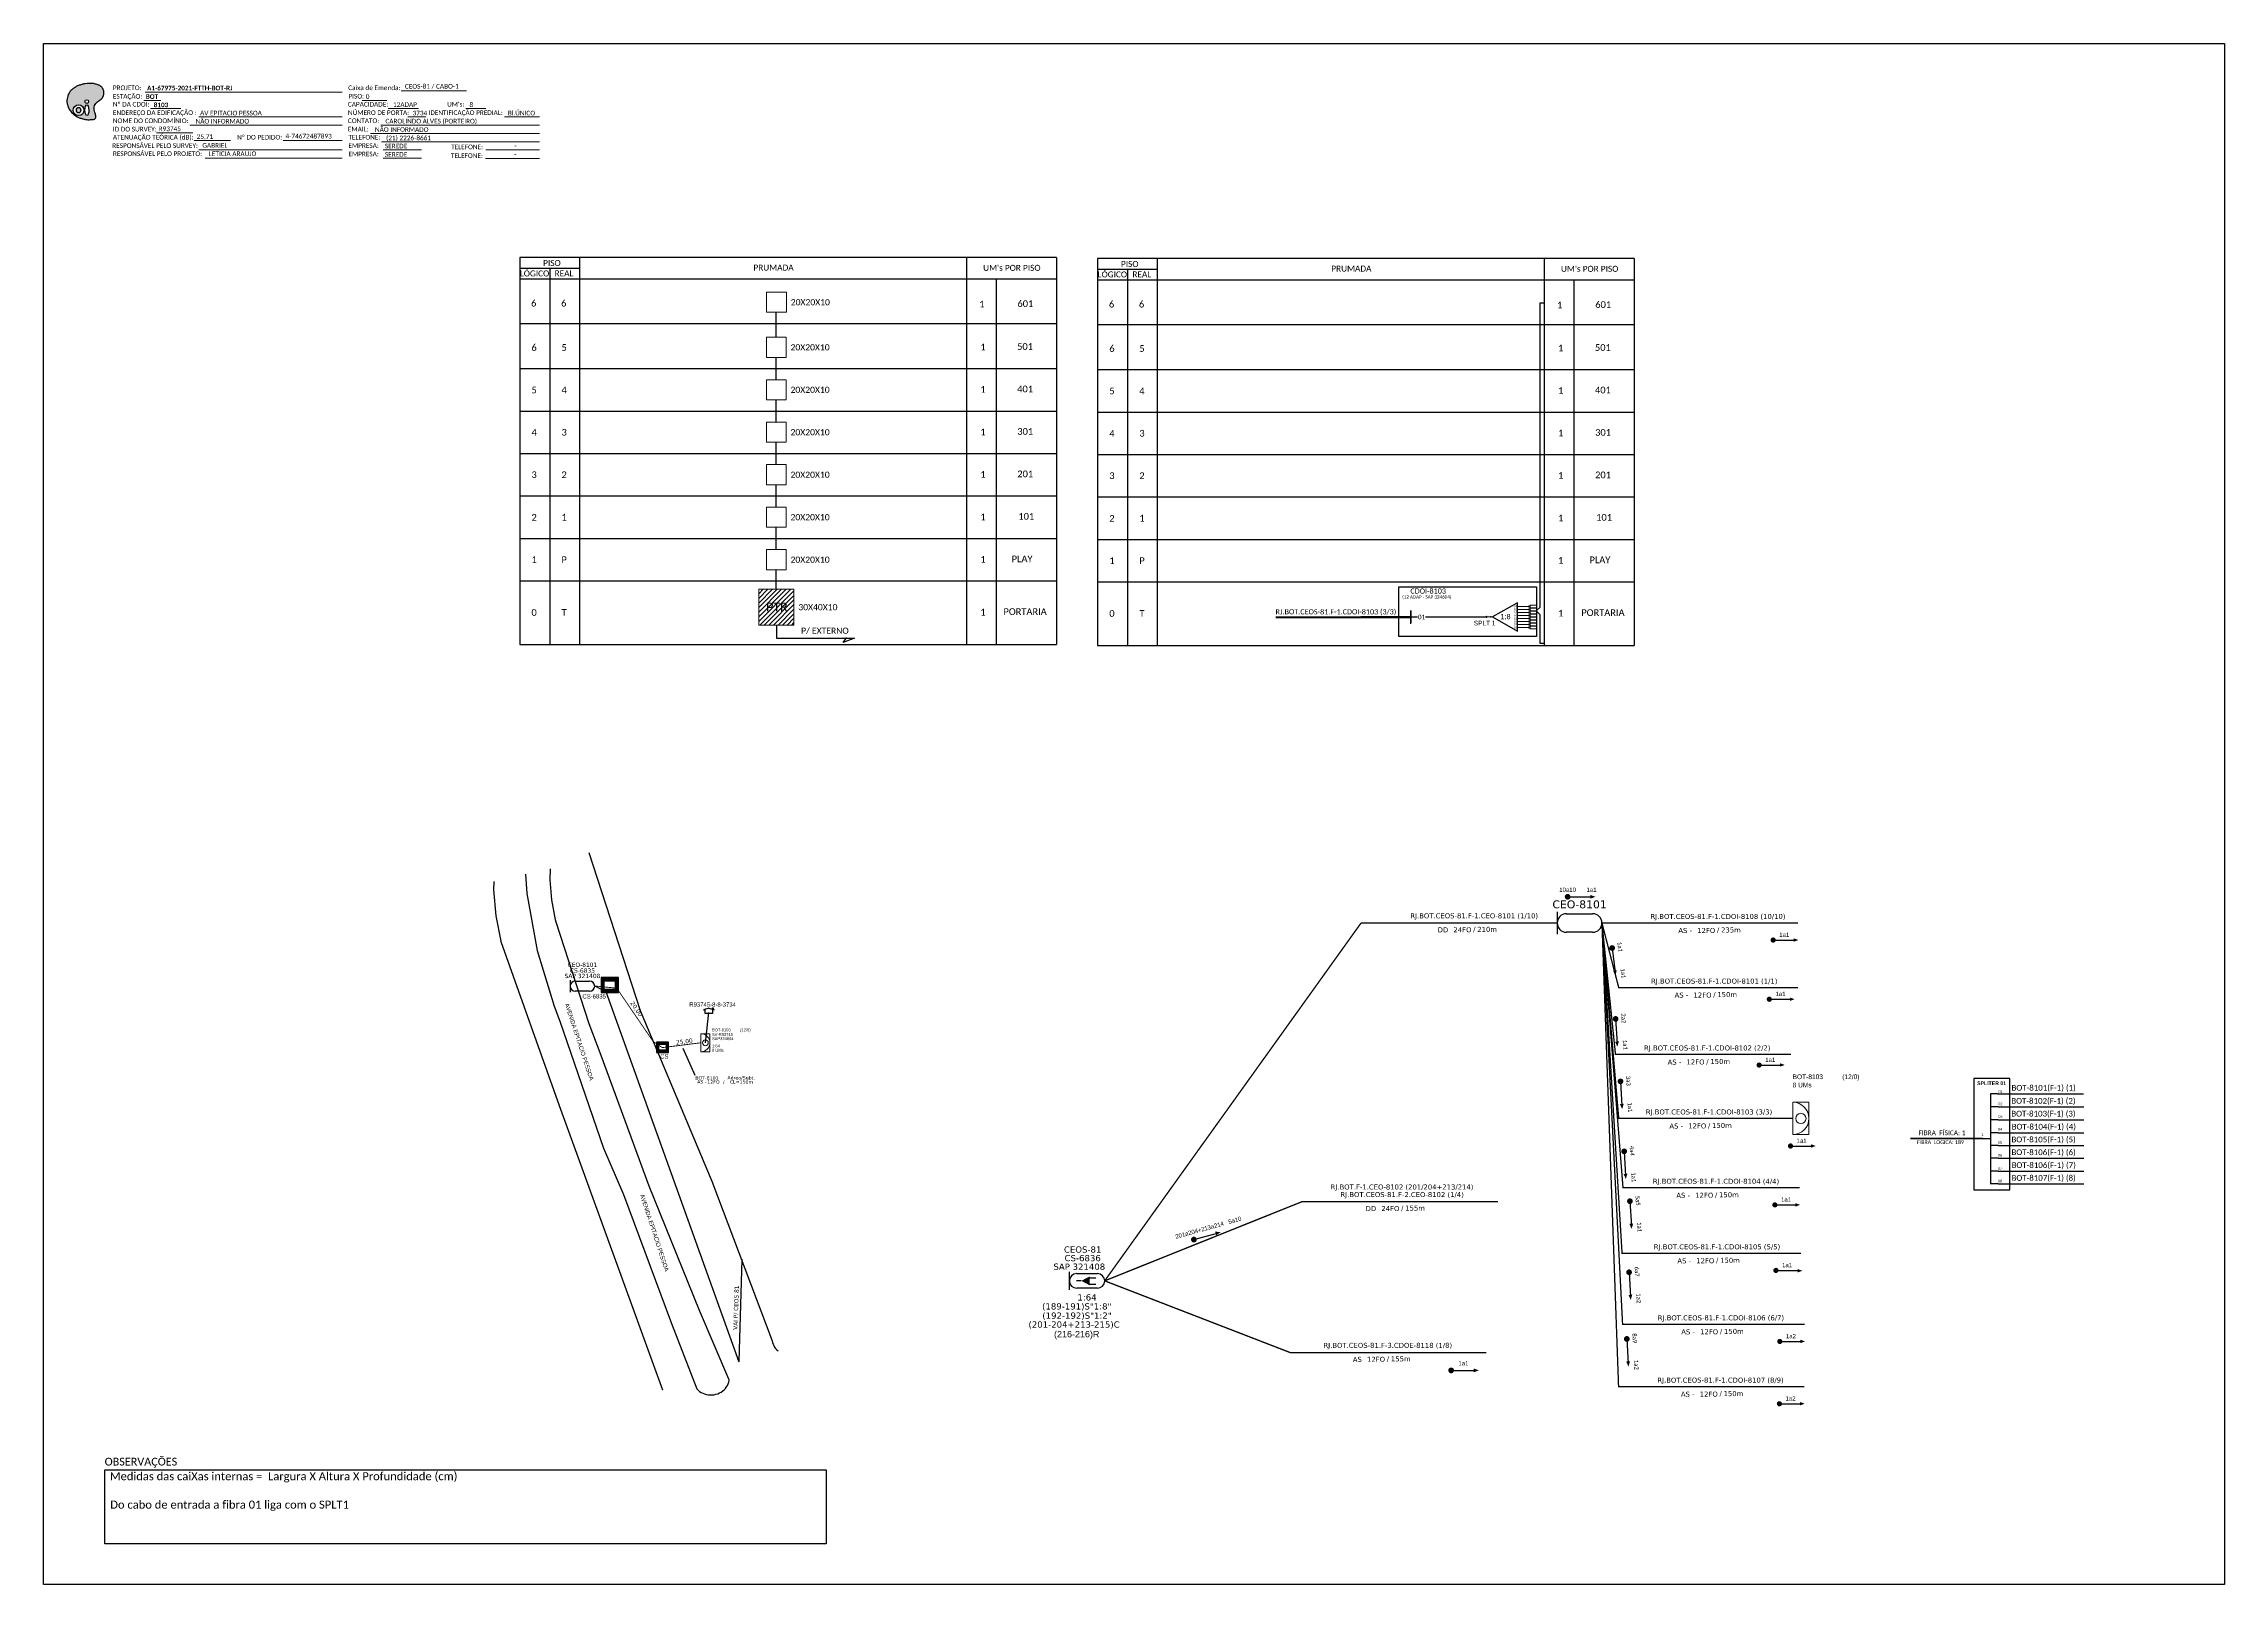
# Model space of a CAD drawing. Extents: x -4 to 837, y 1 to 595.
import ezdxf
from ezdxf.enums import TextEntityAlignment as Align

# ---------------------------------------------------------------- set-up
doc = ezdxf.new("R2010")
doc.units = 0
for name, color, linetype in [('10.0-Cartográfico', 4, 'Continuous'), ('10.1-Caixas Subterrâneas', 5, 'Continuous'), ('20.4-CEOS', 1, 'Continuous'), ('20.5-CEO', 1, 'Continuous'), ('CAP a instalar', 1, 'Continuous'), ('CD a instalar', 1, 'Continuous'), ('celulas gpon', 7, 'Continuous'), ('label_cabos', 7, 'Continuous'), ('Legenda', 1, 'Continuous'), ('MUB_SEGMENTO', 7, 'Continuous'), ('SETA', 7, 'Continuous'), ('surveys', 7, 'Continuous'), ('surveys legendas', 7, 'Continuous')]:
    doc.layers.add(name, color=color, linetype=linetype)
for name, color, linetype, lineweight in [("20.0-LEGENDA DOS CDO'S", 1, 'Continuous', 0), ('20.1-CDO_INTERIOR', 1, 'Continuous', 0), ('40.1-ETIQUETAS', 1, 'Continuous', 20)]:
    doc.layers.add(name, color=color, linetype=linetype, lineweight=lineweight)
doc.layers.add('DROP DE CLIENTE', color=140, linetype='Continuous', plot=False)
doc.layers.add('EXTRA', color=50, linetype='Continuous', plot=False)
doc.styles.add('ARIAL', font='arial.ttf')
doc.styles.add('siredit', font='verdana.ttf')
doc.styles.add('WMF-Calibri0', font='calibri.ttf')
doc.styles.add('WMF-Calibri1', font='calibrib.ttf')
doc.linetypes.add('FENCELINE1', pattern='A,0.25,-0.1,[133,ltypeshp.shx,S=0.1,R=0,X=-0.1,Y=0],-0.1,1', length=1.45)
doc.dimstyles.new('ISO-25', dxfattribs={"dimtxt": 2.5, "dimasz": 2.5, "dimexe": 1.25, "dimexo": 0.625, "dimtad": 1, "dimtxsty": 'Standard', "dimcen": 2.5, "dimadec": 0, "dimazin": 0, "dimtfac": 1, "dimtmove": 0, "dimatfit": 3, "dimfxl": 0, "dimarcsym": 0})

# ---------------------------------------------------------------- blocks, each defined once
blk = doc.blocks.new('OI')
h = blk.add_hatch(color=40)
edge = h.paths.add_edge_path()
edge.add_spline(control_points=[(4.35, -0.67), (3.92, -0.99), (3.26, -1.5), (2.81, -2.59), (2.9, -3.5), (3.06, -4.27), (3.31, -4.85), (3.37, -5.39), (3.4, -5.88), (3.2, -6.4), (2.54, -6.61), (1.65, -6.63), (0.55, -6.67), (-0.56, -6.42), (-1.61, -6.14), (-2.77, -5.61), (-3.92, -4.77), (-4.89, -3.7), (-5.34, -2.65), (-5.6, -1.94), (-5.85, -0.96), (-5.71, 0.47), (-5.1, 2.02), (-4.14, 3.02), (-3.3, 3.61), (-2.37, 4.16), (-1.36, 4.44), (-0.56, 4.7), (0.79, 4.85), (2.24, 4.97), (3.79, 4.57), (4.67, 4.21), (5.44, 3.65), (5.76, 2.99), (6.03, 2.21), (6.01, 1.46), (5.72, 0.64), (5.31, 0.08), (4.88, -0.38), (4.51, -0.55), (4.35, -0.67)], knot_values=[0, 0, 0, 0, 1.60434, 2.417191, 3.427595, 4.282808, 4.776746, 5.304182, 5.888771, 6.258406, 6.858137, 7.79129, 8.986195, 10.124242, 11.187857, 12.242908, 13.953784, 15.414161, 16.515391, 17.349188, 17.675853, 19.552021, 21.515531, 22.568638, 23.63245, 24.621084, 25.782718, 26.745347, 27.142653, 29.870543, 31.004649, 31.921532, 32.709589, 33.801391, 34.042471, 35.192333, 35.971461, 36.628871, 37.254359, 37.836911, 37.836911, 37.836911, 37.836911], degree=3, periodic=0)
h.paths.add_polyline_path([(1.13, -0.87, -1), (-0.04, -0.87, -1)], flags=16)
edge = h.paths.add_edge_path(flags=16)
edge.add_ellipse((0.56, -3.59), major_axis=(-0.02, 1.71), ratio=0.361305, start_angle=0, end_angle=360)
h.paths.add_polyline_path([(-0.36, -3.62, -1), (-3.8, -3.62, -1)], flags=16)
edge = h.paths.add_edge_path(flags=0)
edge.add_ellipse((-2.08, -3.62), major_axis=(0, 0.885), ratio=0.758294, start_angle=0, end_angle=360)
at = {"color": 40}
for centre, radius in [((-2.08, -3.62), 1.72), ((0.54, -0.87), 0.587)]:
    blk.add_circle(centre, radius, dxfattribs=at)
blk.add_ellipse((-2.08, -3.62), major_axis=(0, 0.885), ratio=0.758294, start_param=-3.141592653589792, end_param=3.141592653589792, dxfattribs=at)
blk.add_ellipse((0.56, -3.59), major_axis=(-0.02, 1.71), ratio=0.361305, dxfattribs=at)
at = {"color": 40, "start_tangent": (-0.800898, -0.598801), "end_tangent": (-0.800898, -0.598801)}
blk.add_spline([(4.35, -0.67), (3.2, -1.78), (2.9, -2.54), (2.92, -3.55), (3.12, -4.38), (3.28, -4.85), (3.37, -5.37), (3.35, -5.95), (3.2, -6.29), (2.66, -6.55), (1.73, -6.63), (0.54, -6.62), (-0.58, -6.41), (-1.6, -6.11), (-2.56, -5.67), (-3.95, -4.67), (-4.89, -3.56), (-5.37, -2.56), (-5.64, -1.78), (-5.72, -1.46), (-5.63, 0.42), (-4.84, 2.22), (-4.13, 2.99), (-3.27, 3.62), (-2.4, 4.09), (-1.3, 4.47), (-0.37, 4.72), (0.02, 4.77), (2.75, 4.8), (3.85, 4.53), (4.69, 4.16), (5.31, 3.68), (5.85, 2.73), (5.93, 2.5), (5.94, 1.35), (5.67, 0.62), (5.29, 0.08), (4.84, -0.36), (4.35, -0.67)], degree=3, dxfattribs=at)
blk = doc.blocks.new('SPLT_1-8_SC-APC')
at = {"color": 1, "lineweight": 0}
blk.add_lwpolyline([(-17.04, -7.55), (-19.26, -7.55)], dxfattribs=at)
at = {"color": 1}
blk.add_lwpolyline([(-7.37, -2.1), (-17.04, -7.55), (-7.37, -13), (-7.37, -2.1)], dxfattribs=at)
at = {"color": 3, "lineweight": 0}
for points in [[(-2.99, -3.51), (-7.37, -3.51)], [(-7.37, -4.66), (-2.99, -4.66)], [(-7.37, -5.82), (-2.99, -5.82)], [(-7.37, -6.97), (-2.99, -6.97)], [(-7.37, -8.12), (-2.99, -8.12)], [(-2.41, -3.02), (-2.41, -4)], [(-2.41, -3.02), (0, -3.02)], [(-2.41, -4), (0, -4)], [(-2.41, -4.17), (-2.41, -5.16)], [(-2.41, -4.17), (0, -4.17)], [(-2.41, -5.16), (0, -5.16)], [(-2.41, -5.32), (-2.41, -6.31)], [(-2.41, -5.32), (0, -5.32)], [(-2.41, -6.31), (0, -6.31)], [(-2.41, -6.48), (-2.41, -7.46)], [(-2.41, -6.48), (0, -6.48)], [(-2.41, -7.46), (0, -7.46)], [(-2.41, -7.63), (-2.41, -8.62)], [(-2.41, -7.63), (0, -7.63)], [(-7.37, -9.28), (-2.99, -9.28)], [(-7.37, -10.43), (-2.99, -10.43)], [(-7.37, -11.58), (-2.99, -11.58)], [(-2.41, -8.62), (0, -8.62)], [(-2.41, -8.78), (-2.41, -9.77)], [(-2.41, -8.78), (0, -8.78)], [(-2.41, -9.77), (0, -9.77)], [(-2.41, -9.94), (-2.41, -10.92)], [(-2.41, -9.94), (0, -9.94)], [(-2.41, -10.92), (0, -10.92)], [(-2.41, -11.09), (-2.41, -12.08)], [(-2.41, -11.09), (0, -11.09)], [(-2.41, -12.08), (0, -12.08)]]:
    blk.add_lwpolyline(points, dxfattribs=at)
for points in [[(-2.99, -3.22), (-2.41, -3.22), (-2.41, -3.8), (-2.99, -3.8)], [(-2.99, -4.38), (-2.41, -4.38), (-2.41, -4.95), (-2.99, -4.95)], [(-2.99, -5.53), (-2.41, -5.53), (-2.41, -6.1), (-2.99, -6.1)], [(-2.99, -6.68), (-2.41, -6.68), (-2.41, -7.26), (-2.99, -7.26)], [(-2.99, -7.84), (-2.41, -7.84), (-2.41, -8.41), (-2.99, -8.41)], [(-2.99, -8.99), (-2.41, -8.99), (-2.41, -9.56), (-2.99, -9.56)], [(-2.99, -10.14), (-2.41, -10.14), (-2.41, -10.72), (-2.99, -10.72)], [(-2.99, -11.3), (-2.41, -11.3), (-2.41, -11.87), (-2.99, -11.87)]]:
    blk.add_lwpolyline(points, close=True, dxfattribs=at)
at = {"color": 1, "style": 'ARIAL'}
for s, height, p in [('1:8', 2, (-13.91, -8.4)), ('S1', 0.75, (-8.74, -3.78)), ('S2', 0.75, (-8.74, -4.97)), ('S3', 0.75, (-8.74, -6.18)), ('S4', 0.75, (-8.74, -7.36)), ('S5', 0.75, (-8.74, -8.57)), ('S6', 0.75, (-8.74, -9.69)), ('S7', 0.75, (-8.74, -10.78)), ('S8', 0.75, (-8.74, -11.9))]:
    blk.add_text(s, height=height, dxfattribs=at).set_placement(p)
blk = doc.blocks.new('SPLITTER_')
blk.add_point((0, 0))
at = {"style": 'ARIAL', "flags": 4}
blk.add_attdef('SPLT', (0, -3.26), '', height=1.5, dxfattribs=at)
blk = doc.blocks.new('CEOS_RP_CT_DRT')
at = {"layer": '20.4-CEOS', "color": 0}
for p, q in [((-4.54, 1.19), (-1.19, 1.19)), ((-1.19, -1.19), (-4.54, -1.19))]:
    blk.add_line(p, q, dxfattribs=at)
for points in [[(-5.73, -1.43), (-5.73, 1.44)], [(-3.79, 0), (-4.59, 0)], [(-2.47, 0.48), (-1.45, 0.48)], [(-2.47, -0.52), (-1.45, -0.52)]]:
    blk.add_lwpolyline(points, dxfattribs=at)
blk.add_lwpolyline([(-3.79, 0, 0, 1.47, 0), (-2.41, 0, 1.47, 1.47, 0)], format="xyseb", dxfattribs=at)
for centre, start, end in [((-4.54, 0), 90, 270), ((-1.19, 0), 270, 90)]:
    blk.add_arc(centre, 1.19, start, end, dxfattribs=at)
at = {"layer": '20.4-CEOS', "color": 7, "style": 'siredit'}
for tag, p in [('Nº_DA_CEOS', (-2.86, 5.6)), ('LOCAL', (-2.86, 4.24)), ('SAP', (-2.86, 2.78)), ('RACIO_SPLITAGEM', (-2.86, -1.88)), ('FIBRAS_SPLITTER', (-2.86, -3.58)), ('RESERVA_FINAIS', (-2.86, -6.39)), ('FIBRAS_TOP_C', (-2.86, -5.08))]:
    blk.add_attdef(tag, text='', height=1.01, dxfattribs=at).set_placement(p, align=Align.TOP_CENTER)
blk = doc.blocks.new('ETIQUETA_RS5F')
at = {"layer": '40.1-ETIQUETAS', "color": 0, "style": 'siredit'}
blk.add_text('/', height=1.5, dxfattribs=at).set_placement((1.58, -1.95), align=Align.MIDDLE_RIGHT)
for tag, p in [('ETIQUETA_R_SECUNDARIA', (1.21, 2.1)), ('ETIQUETA_R_PRIMARIA', (1.21, 4.1)), ('F_ATIVAS/F_MORTAS', (1.14, -4.24))]:
    blk.add_attdef(tag, text='', height=1.5, dxfattribs=at).set_placement(p, align=Align.MIDDLE_CENTER)
for tag, p in [('TIPO_CABO', (-6.58, -2.12)), ('CAP_CABO', (0.4, -2.09))]:
    blk.add_attdef(tag, text='', height=1.5, dxfattribs=at).set_placement(p, align=Align.MIDDLE_RIGHT)
for tag, p in [('FUSÃO_1', (0.85, -8.39)), ('FUSÃO_2', (0.85, -10.6)), ('FUSÃO_3', (0.85, -12.93)), ('FUSÃO_4', (0.85, -15.14)), ('FUSÃO_5', (0.85, -17.16))]:
    blk.add_attdef(tag, text='', height=1.5, dxfattribs=at).set_placement(p, align=Align.CENTER)
blk.add_attdef('METROS', text='', height=1.5, dxfattribs=at).set_placement((2.14, -1.95), align=Align.MIDDLE_LEFT)
blk = doc.blocks.new('CDOI_INT')
at = {"layer": '20.1-CDO_INTERIOR', "color": 0, "lineweight": 18}
blk.add_lwpolyline([(4.25, -4.25), (4.25, 4.25), (0, 4.25), (0, -4.25)], close=True, dxfattribs=at)
blk.add_circle((2.12, 0), 1.36, dxfattribs=at)
blk.add_arc((0, 0), 4.25, 270, 90, dxfattribs=at)
at = {"layer": "20.0-LEGENDA DOS CDO'S", "color": 0, "style": 'ARIAL'}
for tag, p in [('CDO_N', (-0.08, 10.38)), ('SPLITER_1', (21.18, 10.38)), ('SAP', (-0.08, 6.23)), ('SURVEY', (-0.08, 8.2)), ('SPLITER_2', (21.19, 8.68)), ('1:XX', (5.94, -2.22)), ('UMS', (5.94, -4.24))]:
    blk.add_attdef(tag, p, '', height=1.36, dxfattribs=at)
blk.add_attdef('FIBRAS_UTILIZADAS', text='', height=1.36, dxfattribs=at).set_placement((15.34, 10.38), align=Align.CENTER)
blk = doc.blocks.new('SURVEY_SURVEY')
for p, q in [((0, 0.0000127), (-0.0000126, 0.000009)), ((-0.0000126, 0.000009), (-0.0000086, 0.000009)), ((-0.0000086, 0), (-0.0000086, 0.000009)), ((0.0000086, 0), (-0.0000086, 0)), ((0, 0.0000127), (0.0000126, 0.000009)), ((0.0000084, 0.0000132), (0.0000098, 0.0000132)), ((0.0000084, 0.0000103), (0.0000084, 0.0000132)), ((0.0000126, 0.000009), (0.0000086, 0.000009)), ((0.0000086, 0.000009), (0.0000086, 0)), ((0.0000098, 0.0000132), (0.0000098, 0.0000099))]:
    blk.add_line(p, q)
blk = doc.blocks.new('CDOI_CT_DRT')
at = {"layer": '20.1-CDO_INTERIOR', "color": 0, "lineweight": 18}
blk.add_lwpolyline([(2.13, -2.13), (2.13, 2.12), (0, 2.12), (0, -2.13)], close=True, dxfattribs=at)
blk.add_circle((1.06, 0), 0.68, dxfattribs=at)
blk.add_arc((0, 0), 2.13, 269.9724, 89.9724, dxfattribs=at)
at = {"layer": "20.0-LEGENDA DOS CDO'S", "color": 0, "style": 'ARIAL'}
for tag, p in [('SAP', (2.61, 0.61)), ('CDO_N', (2.61, 2.69)), ('SURVEY', (2.61, 1.6)), ('1:XX', (2.6, -1.08)), ('UMS', (2.6, -2.09))]:
    blk.add_attdef(tag, p, '', height=0.68, rotation=359.9724, dxfattribs=at)
blk.add_attdef('FIBRAS_UTILIZADAS', text='', height=0.68, rotation=359.9724, dxfattribs=at).set_placement((10.32, 2.69), align=Align.CENTER)
blk = doc.blocks.new('*X68')
at = {"color": 0, "linetype": 'Continuous'}
for p, q in [((-1.25, 0.34099), (-0.49099, 1.1)), ((-1.25, 0.517767), (-0.667767, 1.1)), ((-1.25, 0.694544), (-0.844544, 1.1)), ((-1.25, 0.87132), (-1.02132, 1.1)), ((-1.25, 1.048097), (-1.198097, 1.1)), ((-1.25, 0.164214), (-0.8035, 0.610714)), ((-1.25, -0.012563), (-0.8035, 0.433937)), ((-1.25, -0.18934), (-0.8035, 0.25716)), ((-1.25, -0.366117), (-0.8035, 0.080383)), ((-0.789214, 0.625), (-0.314214, 1.1)), ((-0.612437, 0.625), (-0.137437, 1.1)), ((-0.43566, 0.625), (0.03934, 1.1)), ((-0.258883, 0.625), (0.216117, 1.1)), ((-0.082107, 0.625), (0.392893, 1.1)), ((0.09467, 0.625), (0.56967, 1.1)), ((0.271447, 0.625), (0.746447, 1.1)), ((0.448223, 0.625), (0.923223, 1.1)), ((0.625, 0.625), (1.1, 1.1)), ((0.801777, 0.625), (1.25, 1.073223)), ((0.8035, 0.449947), (1.25, 0.896447)), ((0.8035, 0.27317), (1.25, 0.71967)), ((0.8035, 0.096393), (1.25, 0.542893)), ((0.8035, -0.080383), (1.25, 0.366117)), ((0.8035, -0.25716), (1.25, 0.18934)), ((0.8035, -0.433937), (1.25, 0.012563)), ((-1.25, -0.542893), (-0.8035, -0.096393)), ((-1.25, -0.71967), (-0.8035, -0.27317)), ((-1.25, -0.896447), (-0.8035, -0.449947)), ((-1.25, -1.073223), (-0.801777, -0.625)), ((-1.1, -1.1), (-0.625, -0.625)), ((-0.923223, -1.1), (-0.448223, -0.625)), ((-0.746447, -1.1), (-0.271447, -0.625)), ((-0.56967, -1.1), (-0.09467, -0.625)), ((-0.392893, -1.1), (0.082107, -0.625)), ((-0.216117, -1.1), (0.258883, -0.625)), ((-0.03934, -1.1), (0.43566, -0.625)), ((0.137437, -1.1), (0.612437, -0.625)), ((0.314214, -1.1), (0.789214, -0.625)), ((0.49099, -1.1), (1.25, -0.34099)), ((0.667767, -1.1), (1.25, -0.517767)), ((0.8035, -0.610714), (1.25, -0.164214)), ((0.844544, -1.1), (1.25, -0.694544)), ((1.02132, -1.1), (1.25, -0.87132)), ((1.198097, -1.1), (1.25, -1.048097))]:
    blk.add_line(p, q, dxfattribs=at)
blk = doc.blocks.new('MANHOLE_MQ')
at = {"color": 0, "linetype": 'Continuous'}
for p, q in [((0.0000062, 0.0000057), (-0.0000063, 0.0000057)), ((-0.0000063, 0.0000057), (-0.0000063, -0.0000053)), ((-0.000004, 0.0000033), (0.000004, 0.0000033)), ((-0.000004, -0.0000029), (-0.000004, 0.0000033)), ((0.000004, 0.0000033), (0.000004, -0.0000029)), ((0.0000062, -0.0000053), (0.0000062, 0.0000057)), ((-0.0000063, -0.0000053), (0.0000062, -0.0000053)), ((0.000004, -0.0000029), (-0.000004, -0.0000029)), ((0.000004, -0.0000029), (0.000004, -0.0000029))]:
    blk.add_line(p, q, dxfattribs=at)
at = {"color": 0, "linetype": 'Continuous', "xscale": 5e-06, "yscale": 5e-06, "zscale": 1e-05}
blk.add_blockref('*X68', (0, 0.0000002), dxfattribs=at)
blk = doc.blocks.new('LEGENDA DOS CABOS')
at = {"layer": 'EXTRA', "color": 0, "style": 'siredit'}
for tag, p in [('ID', (4.6, 0.97)), ('XX', (9.03, 0.97))]:
    blk.add_attdef(tag, text='', height=0.48, rotation=359.69001, dxfattribs=at).set_placement(p, align=Align.MIDDLE_CENTER)
at = {"layer": 'Legenda', "color": 0, "style": 'siredit'}
for tag, p in [('TIPO_CABO', (1.31, 0)), ('CABO', (4.69, -0.05)), ('/', (6.81, -0.05)), ('METROS', (10.03, -0.05))]:
    blk.add_attdef(tag, text='', height=0.8, rotation=359.69001, dxfattribs=at).set_placement(p, align=Align.MIDDLE_CENTER)

msp = doc.modelspace()

# ---------------------------------------------------------------- hatches: boundary and pattern name
h = msp.add_hatch()
h.set_pattern_fill('ANSI31', color=1, scale=10, style=0)
h.set_pattern_definition([(45, (-339.6664, -12.8394), (-0.8838835, 0.8838835), [])])
h.paths.add_polyline_path([(285.52, 384.88), (271.95, 384.88), (271.95, 371.12), (285.52, 371.12)])
h.paths.add_polyline_path([(274.41, 375.48), (283.83, 375.48), (283.83, 380.63), (274.41, 380.63)], flags=24)
h = msp.add_hatch()
h.set_pattern_fill('ANSI31', color=1, scale=10, style=0)
h.set_pattern_definition([(45, (-457.8024, -17.5247), (-0.8838835, 0.8838835), [])])
h.paths.add_polyline_path([(156.27, 370.79), (165.7, 370.79), (165.7, 375.94), (156.27, 375.94)], flags=9)
h = msp.add_hatch(color=3)
h.dxf.hatch_style = 1
edge = h.paths.add_edge_path()
edge.add_arc((552.6, 374.22), 0.256, -180, 180, ccw=False)

# ---------------------------------------------------------------- linework, layer by layer
at = {"color": 3}
for p, q in [((278.72, 482.06), (278.72, 491.68)), ((278.72, 465.69), (278.72, 474.29)), ((278.72, 449.32), (278.72, 457.81)), ((278.72, 432.95), (278.72, 441.44)), ((278.72, 416.57), (278.72, 425.07)), ((278.72, 400.2), (278.72, 408.7)), ((278.72, 384.88), (278.72, 392.43))]:
    msp.add_line(p, q, dxfattribs=at)
at = {"color": 7}
for p, q in [((352.04, 404.5), (352.04, 388.13)), ((574.88, 404.12), (574.88, 387.75))]:
    msp.add_line(p, q, dxfattribs=at)
at = {"color": 1}
msp.add_line((523.4, 376.59), (523.4, 372), dxfattribs=at)
at = {"color": 7, "linetype": 'Continuous'}
for p, q in [((746.92, 190.35), (746.92, 155.61)), ((749.73, 190.35), (746.92, 190.35)), ((749.88, 185.32), (747.06, 185.32)), ((749.88, 180.37), (747.06, 180.37)), ((744, 173.21), (746.91, 173.21)), ((749.88, 175.39), (747.06, 175.39)), ((749.88, 170.46), (747.06, 170.46)), ((749.88, 165.53), (747.06, 165.53)), ((749.88, 160.58), (747.06, 160.58)), ((749.88, 155.64), (747.06, 155.64))]:
    msp.add_line(p, q, dxfattribs=at)
at = {"color": 10, "linetype": 'Continuous'}
for p, q in [((749.73, 190.35), (782.83, 190.34)), ((749.88, 185.32), (782.97, 185.31)), ((749.88, 180.38), (782.97, 180.37)), ((749.88, 175.4), (782.97, 175.39)), ((749.88, 170.47), (782.97, 170.46)), ((749.88, 165.54), (782.97, 165.53)), ((749.88, 160.59), (782.97, 160.58)), ((749.88, 155.64), (782.97, 155.63))]:
    msp.add_line(p, q, dxfattribs=at)
at = {"color": 1, "linetype": 'Continuous', "lineweight": 60}
msp.add_line((744, 173.21), (716.17, 173.12), dxfattribs=at)
msp.add_lwpolyline([(-3.83, 595.26), (837.17, 595.26), (837.17, 1.26), (-3.83, 1.26)], close=True)
at = {"color": 7, "lineweight": 0}
for points in [[(34.76, 573.3), (41.31, 573.3)], [(35.28, 576.58), (111.25, 576.58)], [(119.05, 573.34), (128.53, 573.34)], [(134.09, 577.07), (159.22, 577.07)], [(37.42, 570.23), (49.06, 570.23)], [(52.58, 563.88), (111.25, 563.88)], [(55.99, 566.99), (111.25, 566.99)], [(126.21, 563.88), (187.44, 563.88)], [(129.1, 570.23), (140.71, 570.23)], [(136.68, 566.99), (143.62, 566.99)], [(159.04, 570.23), (166.7, 570.23)], [(173.85, 566.99), (187.41, 566.99)], [(39.74, 560.82), (53.69, 560.82)], [(54.28, 557.85), (68.22, 557.85)], [(88.51, 557.85), (111.27, 557.85)], [(122.17, 560.64), (187.44, 560.64)], [(126.46, 557.41), (187.44, 557.41)], [(55.99, 554.29), (111.25, 554.29)], [(58.48, 551.06), (111.25, 551.06)], [(127.07, 554.29), (141.86, 554.29)], [(127.07, 551.06), (141.86, 551.06)], [(166.6, 550.93), (187.37, 550.93)], [(166.67, 554.29), (187.44, 554.29)]]:
    msp.add_lwpolyline(points, dxfattribs=at)
at = {"color": 0}
for points in [[(386.76, 512.83), (179.79, 512.83)], [(179.79, 508.72), (202.93, 508.72)], [(609.6, 512.45), (402.62, 512.45)], [(402.62, 508.34), (425.77, 508.34)]]:
    msp.add_lwpolyline(points, dxfattribs=at)
for points in [[(179.79, 512.83), (179.79, 363.58)], [(179.79, 504.61), (386.76, 504.61)], [(191.36, 508.72), (191.36, 363.58)], [(202.93, 363.58), (202.93, 512.83)], [(352.04, 512.83), (352.04, 363.58)], [(363.62, 363.58), (363.62, 504.61)], [(386.76, 512.83), (386.76, 363.58)], [(402.62, 512.45), (402.62, 363.2)], [(414.2, 508.34), (414.2, 363.2)], [(425.77, 363.2), (425.77, 512.45)], [(574.88, 512.45), (574.88, 363.2)], [(609.6, 512.45), (609.6, 363.2)], [(402.62, 504.23), (609.6, 504.23)], [(586.45, 363.2), (586.45, 504.23)], [(179.79, 487.36), (386.76, 487.36)], [(402.62, 486.98), (609.6, 486.98)], [(179.79, 469.99), (386.76, 469.99)], [(402.62, 469.61), (609.6, 469.61)], [(179.79, 453.62), (386.76, 453.62)], [(402.62, 453.24), (609.6, 453.24)], [(179.79, 437.25), (386.76, 437.25)], [(402.62, 436.87), (609.6, 436.87)], [(179.79, 420.87), (386.76, 420.87)], [(402.62, 420.49), (609.6, 420.49)], [(179.79, 404.5), (386.76, 404.5)], [(402.62, 404.12), (609.6, 404.12)], [(179.79, 388.13), (386.76, 388.13)], [(402.62, 387.75), (609.6, 387.75)], [(179.79, 363.58), (386.76, 363.58)], [(402.62, 363.2), (609.6, 363.2)]]:
    msp.add_lwpolyline(points)
at = {"lineweight": 0}
for points in [[(282.66, 499.44), (275, 499.44), (275, 491.68), (282.66, 491.68)], [(282.55, 482.06), (274.89, 482.06), (274.89, 474.29), (282.55, 474.29)], [(282.55, 465.69), (274.89, 465.69), (274.89, 457.92), (282.55, 457.92)], [(282.55, 449.32), (274.89, 449.32), (274.89, 441.55), (282.55, 441.55)], [(282.55, 432.95), (274.89, 432.95), (274.89, 425.18), (282.55, 425.18)], [(282.55, 416.57), (274.89, 416.57), (274.89, 408.8), (282.55, 408.8)], [(282.55, 400.2), (274.89, 400.2), (274.89, 392.43), (282.55, 392.43)]]:
    msp.add_lwpolyline(points, close=True, dxfattribs=at)
at = {"color": 3}
for points in [[(574.88, 363.97), (573.27, 363.97), (573.27, 375.04), (571.7, 376.55), (573.27, 378.06), (573.27, 495.29), (574.88, 495.29)], [(523.4, 374.22), (526, 374.22)], [(529.07, 374.22), (538.35, 374.22)], [(529.29, 374.22), (552.6, 374.22)], [(538.35, 374.22), (544.08, 374.22)]]:
    msp.add_lwpolyline(points, dxfattribs=at)
at = {"color": 1, "lineweight": 0}
msp.add_lwpolyline([(271.95, 384.88), (285.52, 384.88), (285.52, 371.12), (271.95, 371.12)], close=True, dxfattribs=at)
at = {"color": 1}
msp.add_lwpolyline([(518.77, 385.82), (571.9, 385.82), (571.9, 366.67), (518.77, 366.67)], close=True, dxfattribs=at)
for points in [[(278.74, 371.12), (278.74, 366.02), (308.88, 366.02)], [(523.41, 371.54), (523.4, 376.75)], [(304.46, 364.42), (305.87, 366.25)], [(308.88, 366.02), (304.46, 364.42)]]:
    msp.add_lwpolyline(points, dxfattribs=at)
msp.add_lwpolyline([(471.31, 374.11, 0.8, 0.8, 0), (523.4, 374.14, 0.8, 0.8, 0)], format="xyseb", dxfattribs=at)
for points, const_width in [([(583.35, 266.32, 1), (584.45, 266.32, 1)], 1.1), ([(600.99, 247.14, 1), (601.12, 246.04, 1)], 1.1), ([(662.65, 249.66, 1), (663.65, 249.66, 1)], 1), ([(662.65, 249.66, 1), (663.65, 249.66, 1)], 1), ([(661.18, 226.83, 1), (662.18, 226.83, 1)], 1), ([(661.18, 226.83, 1), (662.18, 226.83, 1)], 1), ([(602.38, 219.8, 1), (602.44, 218.7, 1)], 1.1), ([(657.24, 201.46, 1), (658.24, 201.46, 1)], 1), ([(657.24, 201.46, 1), (658.24, 201.46, 1)], 1), ([(604.26, 195.72, 1), (604.32, 194.62, 1)], 1.1), ([(605.67, 168.75, 1), (605.73, 167.65, 1)], 1.1), ([(607.89, 149.52, 1), (607.96, 148.42, 1)], 1.1), ([(663.32, 147.56, 1), (664.32, 147.56, 1)], 1), ([(663.32, 147.56, 1), (664.32, 147.56, 1)], 1), ([(439.23, 134.04, 1), (440.29, 134.34, 1)], 1.1), ([(607.56, 122.13, 1), (607.63, 121.04, 1)], 1.1), ([(663.72, 122.3, 1), (664.72, 122.3, 1)], 1), ([(663.72, 122.3, 1), (664.72, 122.3, 1)], 1), ([(606.68, 96.44, 1), (606.75, 95.34, 1)], 1.1), ([(665.22, 94.91, 1), (666.22, 94.91, 1)], 1), ([(665.22, 94.91, 1), (666.22, 94.91, 1)], 1), ([(538.44, 83.75, 1), (539.54, 83.75, 1)], 1.1), ([(665.07, 70.89, 1), (666.07, 70.89, 1)], 1), ([(665.07, 70.89, 1), (666.07, 70.89, 1)], 1)]:
    msp.add_lwpolyline(points, format="xyb", close=True, dxfattribs=dict(const_width=const_width))
at = {"color": 7}
msp.add_lwpolyline([(740.55, 153.38), (754.37, 153.38), (754.37, 196.3), (740.55, 196.3)], close=True, dxfattribs=at)
at = {"color": 1, "const_width": 1}
msp.add_lwpolyline([(669.35, 170.26, 1), (670.35, 170.26, 1)], format="xyb", close=True, dxfattribs=at)
msp.add_lwpolyline([(669.35, 170.26, 1), (670.35, 170.26, 1)], format="xyb", close=True, dxfattribs=at)
at = {"color": 0}
msp.add_lwpolyline([(19.73, 45.46), (297.98, 45.46), (297.98, 16.86), (19.73, 16.86)], close=True, dxfattribs=at)
at = {"color": 3}
msp.add_circle((552.6, 374.22), 0.256, dxfattribs=at)
at = {"layer": '10.0-Cartográfico'}
for points in [[(206.49, 283.41), (226.24, 222.46), (253.82, 156.73), (277.17, 95.09), (277.29, 94.47), (277.49, 93.88), (277.74, 93.29), (278.06, 92.74), (278.44, 92.21), (278.89, 91.74), (279.38, 91.3)], [(169.79, 272.19), (169.7, 269.06), (170.55, 259.01), (172.51, 249.25), (172.54, 249.1), (195.05, 185.91), (234.79, 76.29)], [(182.04, 275.09), (182.49, 267.58), (186.54, 245.59), (193.05, 224.13), (195.24, 218.39), (212.04, 169.48), (219.76, 151.53), (238.33, 101.87), (248.04, 76.63), (248.54, 76.13), (249.11, 75.68), (249.72, 75.29), (250.37, 74.95), (251.04, 74.68), (251.77, 74.48), (252.49, 74.36), (253.23, 74.29), (253.98, 74.3), (254.71, 74.38), (255.43, 74.54), (256.13, 74.77), (256.8, 75.06), (257.44, 75.41), (258.04, 75.83), (258.58, 76.29), (259.07, 76.82), (259.49, 77.37), (259.85, 77.98), (260.15, 78.61), (260.36, 79.26), (260.5, 79.95), (260.51, 80.02), (260.53, 80.17), (260.46, 80.32), (249.1, 106.79), (229.74, 154.81), (211.12, 205.15), (206.54, 217.36), (193.83, 256.58), (193.59, 257.46), (192.11, 265.14), (191.5, 272.91), (191.64, 277.13)]]:
    msp.add_lwpolyline(points, dxfattribs=at)
at = {"layer": '20.5-CEO', "color": 5}
for p, q in [((583.47, 259.82), (593.54, 259.82)), ((593.54, 252.64), (583.47, 252.64)), ((201.21, 233.85), (206.72, 233.85)), ((206.72, 229.92), (201.21, 229.92))]:
    msp.add_line(p, q, dxfattribs=at)
for points in [[(579.88, 260.56), (579.88, 251.9)], [(199.25, 234.25), (199.25, 229.52)]]:
    msp.add_lwpolyline(points, dxfattribs=at)
for centre, radius, start, end in [((583.47, 256.23), 3.59, 90, 270), ((593.54, 256.23), 3.59, 270, 90), ((201.21, 231.88), 1.96, 90, 270), ((206.72, 231.88), 1.96, 270, 90)]:
    msp.add_arc(centre, radius, start, end, dxfattribs=at)
at = {"layer": 'CAP a instalar', "color": 7, "linetype": 'FENCELINE1', "ltscale": 7, "const_width": 0.513}
for points in [[(504.23, 256.23), (405.36, 118.28)], [(579.88, 256.23), (504.23, 256.23)], [(481.39, 148.77), (405.36, 118.28)], [(557.04, 148.77), (481.39, 148.77)], [(476.86, 90.64), (405.36, 118.28)], [(552.51, 90.64), (476.86, 90.64)]]:
    msp.add_lwpolyline(points, dxfattribs=at)
at = {"layer": 'CAP a instalar', "color": 1, "linetype": 'FENCELINE1', "ltscale": 7, "const_width": 0.513}
msp.add_lwpolyline([(670.76, 180.9), (603.6, 180.9), (597.13, 256.29)], dxfattribs=at)
at = {"layer": 'CAP a instalar', "color": 8, "linetype": 'FENCELINE1', "ltscale": 7, "const_width": 0.513}
for points in [[(672.77, 256.28), (597.13, 256.28), (597.13, 256.28)], [(670.09, 205.56), (602.35, 205.56), (597.13, 256.23)], [(673.84, 128.91), (604.88, 128.91), (597.13, 256.2)], [(675.35, 101.53), (605.09, 101.53), (597.13, 256.2)], [(675.2, 77.51), (603.54, 77.51), (597.13, 256.2)], [(672.77, 231.36), (603.59, 231.36), (597.13, 256.23)], [(673.44, 154.18), (605.25, 154.18), (597.13, 256.2)]]:
    msp.add_lwpolyline(points, dxfattribs=at)
at = {"layer": 'CD a instalar', "color": 7, "linetype": 'ByBlock'}
for p, q in [((208.69, 231.97), (213.13, 229.73)), ((264.45, 86.92), (213.13, 229.73)), ((264.36, 87.23), (265.58, 126.6))]:
    msp.add_line(p, q, dxfattribs=at)
at = {"layer": 'CD a instalar', "color": 1, "linetype": 'ByBlock', "const_width": 0.328}
msp.add_lwpolyline([(208.69, 231.97), (217.19, 231.1), (217.19, 231.1), (231.23, 210.56), (234.76, 208.2), (249.65, 210.06)], dxfattribs=at)
at = {"layer": 'DROP DE CLIENTE'}
msp.add_lwpolyline([(251.38, 210.1), (252.76, 221.76)], dxfattribs=at)
at = {"layer": 'SETA'}
for points in [[(583.9, 266.32), (593.36, 266.32)], [(601.06, 246.59), (602.17, 237.2)], [(663.15, 249.66), (671.74, 249.66)], [(663.15, 249.66), (671.74, 249.66)], [(602.41, 219.25), (602.95, 209.81)], [(661.68, 226.83), (670.28, 226.83)], [(661.68, 226.83), (670.28, 226.83)], [(604.29, 195.17), (604.83, 185.73)], [(657.74, 201.46), (666.33, 201.46)], [(657.74, 201.46), (666.33, 201.46)], [(605.7, 168.2), (606.24, 158.76)], [(607.92, 148.97), (608.47, 139.53)], [(663.82, 147.56), (672.41, 147.56)], [(663.82, 147.56), (672.41, 147.56)], [(439.76, 134.19), (448.87, 136.72)], [(607.6, 121.59), (608.14, 112.14)], [(664.22, 122.3), (672.82, 122.3)], [(664.22, 122.3), (672.82, 122.3)], [(606.71, 95.89), (607.26, 86.45)], [(665.72, 94.91), (674.32, 94.91)], [(665.72, 94.91), (674.32, 94.91)], [(538.99, 83.75), (548.44, 83.75)], [(665.57, 70.89), (674.17, 70.89)], [(665.57, 70.89), (674.17, 70.89)]]:
    msp.add_lwpolyline(points, dxfattribs=at)
at = {"layer": 'SETA', "color": 1}
msp.add_lwpolyline([(669.85, 170.26), (678.45, 170.26)], dxfattribs=at)
msp.add_lwpolyline([(669.85, 170.26), (678.45, 170.26)], dxfattribs=at)
at = {"layer": 'SETA'}
for points in [[(592.6, 267.07), (594.61, 266.33), (592.6, 265.6)], [(671.05, 250.34), (672.89, 249.67), (671.05, 249)], [(671.05, 250.34), (672.89, 249.67), (671.05, 249)], [(602.83, 238.04), (602.34, 235.95), (601.37, 237.87)], [(669.59, 227.51), (671.42, 226.85), (669.59, 226.18)], [(669.59, 227.51), (671.42, 226.85), (669.59, 226.18)], [(603.66, 210.61), (603.04, 208.55), (602.19, 210.52)], [(665.79, 202.18), (667.63, 201.51), (665.79, 200.85)], [(605.54, 186.53), (604.92, 184.48), (604.07, 186.45)], [(606.95, 159.56), (606.33, 157.51), (605.48, 159.48)], [(671.72, 148.24), (673.56, 147.57), (671.72, 146.91)], [(671.72, 148.24), (673.56, 147.57), (671.72, 146.91)], [(447.94, 137.24), (450.08, 137.07), (448.33, 135.82)], [(609.17, 140.33), (608.56, 138.28), (607.71, 140.25)], [(672.6, 122.82), (674.43, 122.16), (672.6, 121.49)], [(608.84, 112.95), (608.23, 110.89), (607.38, 112.86)], [(673.63, 95.59), (675.46, 94.92), (673.63, 94.26)], [(673.63, 95.59), (675.46, 94.92), (673.63, 94.26)], [(547.68, 84.49), (549.7, 83.76), (547.68, 83.03)], [(607.96, 87.25), (607.35, 85.2), (606.5, 87.17)], [(673.48, 71.57), (675.31, 70.91), (673.48, 70.24)], [(673.48, 71.57), (675.31, 70.91), (673.48, 70.24)]]:
    msp.add_solid(points, dxfattribs=at)
at = {"layer": 'SETA', "color": 1}
msp.add_solid([(677.76, 170.94), (679.59, 170.27), (677.76, 169.6)], dxfattribs=at)
msp.add_solid([(677.76, 170.94), (679.59, 170.27), (677.76, 169.6)], dxfattribs=at)

# ---------------------------------------------------------------- block references
at = {"color": 0, "xscale": 1.213923925163967, "yscale": 1.213923925163967, "zscale": 1.213923925163967, "rotation": 0.1532896023949059}
msp.add_blockref('OI', (12.16, 573.99), dxfattribs=at)
at = {"color": 3}
msp.add_blockref('SPLT_1-8_SC-APC', (571.9, 381.77), dxfattribs=at)
at = {"color": 7}
ref = msp.add_blockref('SPLITTER_', (554.25, 374.22), dxfattribs=dict(at, xscale=-1))
ref.add_attrib('SPLT', 'SPLT 1', (547.72, 370.96), dxfattribs={"height": 1.79, "style": 'ARIAL'})
at = {"layer": '10.1-Caixas Subterrâneas', "color": 30, "rotation": 180.0000000000631}
for p, xscale, yscale, zscale in [((214.5, 232.4), 529024.9239025566, 529024.9239025566, 529024.9239025566), ((234.83, 208.4), 367378.4193767754, 367378.4193767754, 367378.4193767754)]:
    msp.add_blockref('MANHOLE_MQ', p, dxfattribs=dict(at, xscale=xscale, yscale=yscale, zscale=zscale))
at = {"layer": '20.1-CDO_INTERIOR', "color": 1}
ref = msp.add_blockref('CDOI_CT_DRT', (249.64, 210.06), dxfattribs=dict(at, xscale=1.641171791459806, yscale=1.641171791459806, zscale=1.641171791459806))
ref.add_attrib('CDO_N', 'BOT-8103', (253.93, 214.48), dxfattribs={"layer": "20.0-LEGENDA DOS CDO'S", "color": 1, "height": 1.116, "rotation": 359.97241, "style": 'ARIAL'})
ref.add_attrib('FIBRAS_UTILIZADAS', ' (12/0)', dxfattribs={"layer": "20.0-LEGENDA DOS CDO'S", "color": 1, "height": 1.116, "rotation": 359.97241, "style": 'ARIAL'}).set_placement((266.58, 214.47), align=Align.CENTER)
ref.add_attrib('SURVEY', 'SV-R93745', (253.93, 212.69), dxfattribs={"layer": "20.0-LEGENDA DOS CDO'S", "color": 1, "height": 1.116, "rotation": 359.97241, "style": 'ARIAL'})
ref.add_attrib('SAP', 'SAP324604', (253.93, 211.07), dxfattribs={"layer": "20.0-LEGENDA DOS CDO'S", "color": 1, "height": 1.116, "rotation": 359.97241, "style": 'ARIAL'})
ref.add_attrib('1:XX', '1:64', (253.92, 208.29), dxfattribs={"layer": "20.0-LEGENDA DOS CDO'S", "color": 1, "height": 1.116, "rotation": 359.97241, "style": 'ARIAL'})
ref.add_attrib('UMS', '8 UMs', (253.92, 206.62), dxfattribs={"layer": "20.0-LEGENDA DOS CDO'S", "color": 1, "height": 1.116, "rotation": 359.97241, "style": 'ARIAL'})
at = {"layer": '20.1-CDO_INTERIOR', "color": 1, "ltscale": 11}
ref = msp.add_blockref('CDOI_INT', (670.76, 180.9), dxfattribs=dict(at, xscale=1.458499505982035, yscale=1.458499505982035, zscale=1.458499505982035))
ref.add_attrib('CDO_N', 'BOT-8103', (670.64, 196.04), dxfattribs={"layer": "20.0-LEGENDA DOS CDO'S", "color": 0, "height": 1.82, "style": 'ARIAL'})
ref.add_attrib('FIBRAS_UTILIZADAS', '(12/0)', dxfattribs={"layer": "20.0-LEGENDA DOS CDO'S", "color": 0, "height": 1.82, "style": 'ARIAL'}).set_placement((693.13, 196.04), align=Align.CENTER)
ref.add_attrib('SURVEY', '8 UMs', (670.64, 192.86), dxfattribs={"layer": "20.0-LEGENDA DOS CDO'S", "color": 0, "height": 1.82, "style": 'ARIAL'})
at = {"layer": '20.4-CEOS', "color": 7}
ref = msp.add_blockref('CEOS_RP_CT_DRT', (405.36, 118.27), dxfattribs=dict(at, xscale=2.37783237695694, yscale=2.37783237695694, zscale=2.37783237695694))
ref.add_attrib('Nº_DA_CEOS', 'CEOS-81', dxfattribs={"color": 7, "height": 2.401, "style": 'siredit'}).set_placement((396.87, 131.54), align=Align.TOP_CENTER)
ref.add_attrib('LOCAL', 'CS-6836', dxfattribs={"color": 7, "height": 2.401, "style": 'siredit'}).set_placement((396.88, 128.26), align=Align.TOP_CENTER)
ref.add_attrib('SAP', 'SAP 321408', dxfattribs={"color": 7, "height": 2.401, "style": 'siredit'}).set_placement((395.58, 124.94), align=Align.TOP_CENTER)
ref.add_attrib('RACIO_SPLITAGEM', '1:64', dxfattribs={"color": 7, "height": 2.401, "style": 'siredit'}).set_placement((398.55, 113.1), align=Align.TOP_CENTER)
ref.add_attrib('FIBRAS_SPLITTER', '(189-191)S"1:8"', dxfattribs={"color": 7, "height": 2.4008, "style": 'siredit'}).set_placement((394.61, 109.63), align=Align.TOP_CENTER)
ref.add_attrib('FIBRAS_TOP_C', '(192-192)S"1:2"', dxfattribs={"color": 7, "height": 2.4008, "style": 'siredit'}).set_placement((394.69, 106.07), align=Align.TOP_CENTER)
ref.add_attrib('RESERVA_FINAIS', '(201-204+213-215)C', dxfattribs={"color": 7, "height": 2.4008, "style": 'siredit'}).set_placement((393.56, 102.64), align=Align.TOP_CENTER)
at = {"layer": '40.1-ETIQUETAS', "color": 7}
ref = msp.add_blockref('ETIQUETA_RS5F', (546.34, 256.3), dxfattribs=dict(at, xscale=1.283039983498747, yscale=1.283039983498747, zscale=1.283039983498747))
ref.add_attrib('ETIQUETA_R_SECUNDARIA', 'RJ.BOT.CEOS-81.F-1.CEO-8101 (1/10)', dxfattribs={"color": 0, "height": 1.9246, "style": 'siredit'}).set_placement((547.86, 259), align=Align.MIDDLE_CENTER)
ref.add_attrib('TIPO_CABO', 'DD', dxfattribs={"color": 0, "height": 1.925, "style": 'siredit'}).set_placement((537.85, 253.59), align=Align.MIDDLE_RIGHT)
ref.add_attrib('CAP_CABO', '24FO', dxfattribs={"color": 0, "height": 1.925, "style": 'siredit'}).set_placement((546.81, 253.62), align=Align.MIDDLE_RIGHT)
ref.add_attrib('METROS', '210m', dxfattribs={"color": 0, "height": 1.925, "style": 'siredit'}).set_placement((549.05, 253.79), align=Align.MIDDLE_LEFT)
at = {"layer": '40.1-ETIQUETAS', "color": 8}
ref = msp.add_blockref('ETIQUETA_RS5F', (640.35, 256.06), dxfattribs=dict(at, xscale=1.283039983498747, yscale=1.283039983498747, zscale=1.283039983498747))
ref.add_attrib('ETIQUETA_R_SECUNDARIA', 'RJ.BOT.CEOS-81.F-1.CDOI-8108 (10/10)', dxfattribs={"color": 0, "height": 1.9246, "style": 'siredit'}).set_placement((641.86, 258.76), align=Align.MIDDLE_CENTER)
ref.add_attrib('TIPO_CABO', 'AS -', dxfattribs={"color": 0, "height": 1.925, "style": 'siredit'}).set_placement((631.86, 253.35), align=Align.MIDDLE_RIGHT)
ref.add_attrib('CAP_CABO', '12FO', dxfattribs={"color": 0, "height": 1.925, "style": 'siredit'}).set_placement((640.82, 253.37), align=Align.MIDDLE_RIGHT)
ref.add_attrib('METROS', '235m', dxfattribs={"color": 0, "height": 1.925, "style": 'siredit'}).set_placement((643.06, 253.55), align=Align.MIDDLE_LEFT)
ref = msp.add_blockref('ETIQUETA_RS5F', (638.91, 231.14), dxfattribs=dict(at, xscale=1.283039983498747, yscale=1.283039983498747, zscale=1.283039983498747))
ref.add_attrib('ETIQUETA_R_SECUNDARIA', 'RJ.BOT.CEOS-81.F-1.CDOI-8101 (1/1)', dxfattribs={"color": 0, "height": 1.9246, "style": 'siredit'}).set_placement((640.43, 233.84), align=Align.MIDDLE_CENTER)
ref.add_attrib('TIPO_CABO', 'AS -', dxfattribs={"color": 0, "height": 1.925, "style": 'siredit'}).set_placement((630.42, 228.43), align=Align.MIDDLE_RIGHT)
ref.add_attrib('CAP_CABO', '12FO', dxfattribs={"color": 0, "height": 1.925, "style": 'siredit'}).set_placement((639.38, 228.46), align=Align.MIDDLE_RIGHT)
ref.add_attrib('METROS', '150m', dxfattribs={"color": 0, "height": 1.925, "style": 'siredit'}).set_placement((641.62, 228.64), align=Align.MIDDLE_LEFT)
ref = msp.add_blockref('ETIQUETA_RS5F', (636.22, 205.35), dxfattribs=dict(at, xscale=1.283039983498747, yscale=1.283039983498747, zscale=1.283039983498747))
ref.add_attrib('ETIQUETA_R_SECUNDARIA', 'RJ.BOT.CEOS-81.F-1.CDOI-8102 (2/2)', dxfattribs={"color": 0, "height": 1.9246, "style": 'siredit'}).set_placement((637.74, 208.05), align=Align.MIDDLE_CENTER)
ref.add_attrib('TIPO_CABO', 'AS -', dxfattribs={"color": 0, "height": 1.925, "style": 'siredit'}).set_placement((627.74, 202.63), align=Align.MIDDLE_RIGHT)
ref.add_attrib('CAP_CABO', '12FO', dxfattribs={"color": 0, "height": 1.925, "style": 'siredit'}).set_placement((636.69, 202.66), align=Align.MIDDLE_RIGHT)
ref.add_attrib('METROS', '150m', dxfattribs={"color": 0, "height": 1.925, "style": 'siredit'}).set_placement((638.93, 202.84), align=Align.MIDDLE_LEFT)
at = {"layer": '40.1-ETIQUETAS', "color": 1}
ref = msp.add_blockref('ETIQUETA_RS5F', (636.89, 180.69), dxfattribs=dict(at, xscale=1.283039983498747, yscale=1.283039983498747, zscale=1.283039983498747))
ref.add_attrib('ETIQUETA_R_SECUNDARIA', 'RJ.BOT.CEOS-81.F-1.CDOI-8103 (3/3)', dxfattribs={"color": 0, "height": 1.9246, "style": 'siredit'}).set_placement((638.41, 183.39), align=Align.MIDDLE_CENTER)
ref.add_attrib('TIPO_CABO', 'AS -', dxfattribs={"color": 0, "height": 1.925, "style": 'siredit'}).set_placement((628.41, 177.97), align=Align.MIDDLE_RIGHT)
ref.add_attrib('CAP_CABO', '12FO', dxfattribs={"color": 0, "height": 1.925, "style": 'siredit'}).set_placement((637.36, 178), align=Align.MIDDLE_RIGHT)
ref.add_attrib('METROS', '150m', dxfattribs={"color": 0, "height": 1.925, "style": 'siredit'}).set_placement((639.6, 178.18), align=Align.MIDDLE_LEFT)
at = {"layer": '40.1-ETIQUETAS', "color": 7}
ref = msp.add_blockref('ETIQUETA_RS5F', (518.54, 148.84), dxfattribs=dict(at, xscale=1.283039983498747, yscale=1.283039983498747, zscale=1.283039983498747))
ref.add_attrib('ETIQUETA_R_PRIMARIA', 'RJ.BOT.F-1.CEO-8102 (201/204+213/214)', dxfattribs={"color": 0, "height": 1.9246, "style": 'siredit'}).set_placement((520.02, 154.46), align=Align.MIDDLE_CENTER)
ref.add_attrib('ETIQUETA_R_SECUNDARIA', 'RJ.BOT.CEOS-81.F-2.CEO-8102 (1/4)', dxfattribs={"color": 0, "height": 1.9246, "style": 'siredit'}).set_placement((520.06, 151.54), align=Align.MIDDLE_CENTER)
ref.add_attrib('TIPO_CABO', 'DD', dxfattribs={"color": 0, "height": 1.925, "style": 'siredit'}).set_placement((510.06, 146.13), align=Align.MIDDLE_RIGHT)
ref.add_attrib('CAP_CABO', '24FO', dxfattribs={"color": 0, "height": 1.925, "style": 'siredit'}).set_placement((519.01, 146.16), align=Align.MIDDLE_RIGHT)
ref.add_attrib('METROS', '155m', dxfattribs={"color": 0, "height": 1.925, "style": 'siredit'}).set_placement((521.25, 146.33), align=Align.MIDDLE_LEFT)
at = {"layer": '40.1-ETIQUETAS', "color": 8}
ref = msp.add_blockref('ETIQUETA_RS5F', (639.58, 153.97), dxfattribs=dict(at, xscale=1.283039983498747, yscale=1.283039983498747, zscale=1.283039983498747))
ref.add_attrib('ETIQUETA_R_SECUNDARIA', 'RJ.BOT.CEOS-81.F-1.CDOI-8104 (4/4)', dxfattribs={"color": 0, "height": 1.9246, "style": 'siredit'}).set_placement((641.1, 156.67), align=Align.MIDDLE_CENTER)
ref.add_attrib('TIPO_CABO', 'AS -', dxfattribs={"color": 0, "height": 1.925, "style": 'siredit'}).set_placement((631.09, 151.25), align=Align.MIDDLE_RIGHT)
ref.add_attrib('CAP_CABO', '12FO', dxfattribs={"color": 0, "height": 1.925, "style": 'siredit'}).set_placement((640.05, 151.28), align=Align.MIDDLE_RIGHT)
ref.add_attrib('METROS', '150m', dxfattribs={"color": 0, "height": 1.925, "style": 'siredit'}).set_placement((642.29, 151.46), align=Align.MIDDLE_LEFT)
ref = msp.add_blockref('ETIQUETA_RS5F', (639.98, 128.7), dxfattribs=dict(at, xscale=1.283039983498747, yscale=1.283039983498747, zscale=1.283039983498747))
ref.add_attrib('ETIQUETA_R_SECUNDARIA', 'RJ.BOT.CEOS-81.F-1.CDOI-8105 (5/5)', dxfattribs={"color": 0, "height": 1.9246, "style": 'siredit'}).set_placement((641.5, 131.4), align=Align.MIDDLE_CENTER)
ref.add_attrib('TIPO_CABO', 'AS -', dxfattribs={"color": 0, "height": 1.925, "style": 'siredit'}).set_placement((631.49, 125.99), align=Align.MIDDLE_RIGHT)
ref.add_attrib('CAP_CABO', '12FO', dxfattribs={"color": 0, "height": 1.925, "style": 'siredit'}).set_placement((640.45, 126.01), align=Align.MIDDLE_RIGHT)
ref.add_attrib('METROS', '150m', dxfattribs={"color": 0, "height": 1.925, "style": 'siredit'}).set_placement((642.69, 126.19), align=Align.MIDDLE_LEFT)
ref = msp.add_blockref('ETIQUETA_RS5F', (641.48, 101.31), dxfattribs=dict(at, xscale=1.283039983498747, yscale=1.283039983498747, zscale=1.283039983498747))
ref.add_attrib('ETIQUETA_R_SECUNDARIA', 'RJ.BOT.CEOS-81.F-1.CDOI-8106 (6/7)', dxfattribs={"color": 0, "height": 1.9246, "style": 'siredit'}).set_placement((643, 104.01), align=Align.MIDDLE_CENTER)
ref.add_attrib('TIPO_CABO', 'AS -', dxfattribs={"color": 0, "height": 1.925, "style": 'siredit'}).set_placement((633, 98.6), align=Align.MIDDLE_RIGHT)
ref.add_attrib('CAP_CABO', '12FO', dxfattribs={"color": 0, "height": 1.925, "style": 'siredit'}).set_placement((641.95, 98.63), align=Align.MIDDLE_RIGHT)
ref.add_attrib('METROS', '150m', dxfattribs={"color": 0, "height": 1.925, "style": 'siredit'}).set_placement((644.19, 98.81), align=Align.MIDDLE_LEFT)
at = {"layer": '40.1-ETIQUETAS', "color": 7}
ref = msp.add_blockref('ETIQUETA_RS5F', (513.02, 90.71), dxfattribs=dict(at, xscale=1.283039983498747, yscale=1.283039983498747, zscale=1.283039983498747))
ref.add_attrib('ETIQUETA_R_SECUNDARIA', 'RJ.BOT.CEOS-81.F-3.CDOE-8118 (1/8)', dxfattribs={"color": 0, "height": 1.9246, "style": 'siredit'}).set_placement((514.53, 93.41), align=Align.MIDDLE_CENTER)
ref.add_attrib('TIPO_CABO', 'AS', dxfattribs={"color": 0, "height": 1.925, "style": 'siredit'}).set_placement((504.53, 88), align=Align.MIDDLE_RIGHT)
ref.add_attrib('CAP_CABO', '12FO', dxfattribs={"color": 0, "height": 1.925, "style": 'siredit'}).set_placement((513.49, 88.03), align=Align.MIDDLE_RIGHT)
ref.add_attrib('METROS', '155m', dxfattribs={"color": 0, "height": 1.925, "style": 'siredit'}).set_placement((515.73, 88.2), align=Align.MIDDLE_LEFT)
at = {"layer": '40.1-ETIQUETAS', "color": 8}
ref = msp.add_blockref('ETIQUETA_RS5F', (641.33, 77.3), dxfattribs=dict(at, xscale=1.283039983498747, yscale=1.283039983498747, zscale=1.283039983498747))
ref.add_attrib('ETIQUETA_R_SECUNDARIA', 'RJ.BOT.CEOS-81.F-1.CDOI-8107 (8/9)', dxfattribs={"color": 0, "height": 1.9246, "style": 'siredit'}).set_placement((642.85, 80), align=Align.MIDDLE_CENTER)
ref.add_attrib('TIPO_CABO', 'AS -', dxfattribs={"color": 0, "height": 1.925, "style": 'siredit'}).set_placement((632.84, 74.58), align=Align.MIDDLE_RIGHT)
ref.add_attrib('CAP_CABO', '12FO', dxfattribs={"color": 0, "height": 1.925, "style": 'siredit'}).set_placement((641.8, 74.61), align=Align.MIDDLE_RIGHT)
ref.add_attrib('METROS', '150m', dxfattribs={"color": 0, "height": 1.925, "style": 'siredit'}).set_placement((644.04, 74.79), align=Align.MIDDLE_LEFT)
at = {"layer": 'label_cabos', "color": 2, "lineweight": 0}
ref = msp.add_blockref('LEGENDA DOS CABOS', (246.4, 194.35), dxfattribs=dict(at, xscale=1.312937433167845, yscale=1.312937433167845, zscale=1.312937433167845))
ref.add_attrib('ID', 'BOT-8103', dxfattribs={"color": 0, "height": 1.313, "rotation": 359.69001, "style": 'siredit'}).set_placement((251.97, 196.49), align=Align.MIDDLE_CENTER)
ref.add_attrib('CABO', '12FO', dxfattribs={"color": 0, "height": 1.313, "rotation": 359.69001, "style": 'siredit'}).set_placement((254.49, 194.98), align=Align.MIDDLE_CENTER)
ref.add_attrib('METROS', 'CL=150m', dxfattribs={"color": 0, "height": 1.313, "rotation": 359.69001, "style": 'siredit'}).set_placement((265.25, 194.98), align=Align.MIDDLE_CENTER)
ref.add_attrib('XX', 'Aéreo/Subt.', dxfattribs={"color": 0, "height": 1.3129, "rotation": 359.69001, "style": 'siredit'}).set_placement((265.18, 196.55), align=Align.MIDDLE_CENTER)
ref.add_attrib('/', '/', dxfattribs={"color": 0, "height": 1.31, "rotation": 359.69001, "style": 'siredit'}).set_placement((258.47, 194.98), align=Align.MIDDLE_CENTER)
ref.add_attrib('TIPO_CABO', 'AS -', dxfattribs={"color": 0, "height": 1.313, "rotation": 359.69001, "style": 'siredit'}).set_placement((250, 195.04), align=Align.MIDDLE_CENTER)
at = {"layer": 'surveys', "color": 255, "xscale": 164117.1791459806, "yscale": 164117.1791459806, "zscale": 164117.1791459806}
msp.add_blockref('SURVEY_SURVEY', (252.75, 221.34), dxfattribs=at)

# ---------------------------------------------------------------- texts
at = {"color": 7, "lineweight": 0, "style": 'WMF-Calibri0'}
for s, height, p in [('PROJETO:', 1.793, (22.88, 577.33)), ('ESTAÇÃO:', 1.793, (22.88, 574.05)), ('Nº DA CDOI:', 1.7927, (22.88, 570.98)), ('CAPACIDADE:', 1.7927, (113.52, 570.98)), ('Caixa de Emenda:', 1.7927, (113.63, 577.33)), ('PISO:', 1.793, (113.7, 574.09)), ("UM's:", 1.793, (151.77, 570.98)), ('ENDEREÇO DA EDIFICAÇÃO :', 1.7927, (22.88, 567.74)), ('NOME DO CONDOMÍNIO:', 1.7927, (22.88, 564.63)), ('CONTATO:', 1.793, (113.52, 564.63)), ('NÚMERO DE PORTA:', 1.7927, (113.52, 567.74)), ('IDENTIFICAÇÃO PREDIAL:', 1.7927, (144.61, 567.74)), ('RESPONSÁVEL PELO SURVEY:', 1.7927, (22.63, 555.04)), ('ATENUAÇÃO TEÓRICA (dB):', 1.7927, (22.88, 558.28)), ('ID DO SURVEY:', 1.7927, (22.88, 561.39)), ('Nº DO PEDIDO:', 1.7927, (70.8, 558.28)), ('EMAIL:', 1.793, (113.52, 561.39)), ('TELEFONE:', 1.793, (113.71, 558.28)), ('EMPRESA:', 1.793, (113.71, 555.04)), ('TELEFONE:', 1.793, (153.31, 554.54)), ('RESPONSÁVEL PELO PROJETO:', 1.7927, (22.88, 551.93)), ('EMPRESA:', 1.793, (113.71, 551.8)), ('TELEFONE:', 1.793, (153.24, 551.17))]:
    msp.add_text(s, height=height, dxfattribs=at).set_placement(p)
at = {"color": 7}
for s, height, style, p in [('BOT', 1.793, 'WMF-Calibri1', (35.56, 573.95)), ('A1-67975-2021-FTTH-BOT-RJ', 1.7927, 'WMF-Calibri1', (36.07, 577.23)), ('0', 1.79, 'WMF-Calibri0', (120.4, 573.94)), (' 12ADAP', 1.793, 'WMF-Calibri0', (130.27, 570.85)), ('CEOS-81 / CABO-1', 1.7927, 'WMF-Calibri0', (135.49, 577.91)), ('8', 1.79, 'WMF-Calibri0', (160.39, 570.83)), ('NÃO INFORMADO', 1.7927, 'WMF-Calibri0', (54.78, 564.45)), ('AV EPITACIO PESSOA', 1.7927, 'WMF-Calibri0', (56.5, 567.58)), ('CAROLINDO ALVES (PORTEIRO)', 1.7927, 'WMF-Calibri0', (127.99, 564.48)), ('3734', 1.793, 'WMF-Calibri0', (138.46, 567.59)), ('Bl.ÚNICO', 1.793, 'WMF-Calibri0', (175.2, 567.59)), ('R93745', 1.793, 'WMF-Calibri0', (40.53, 561.51)), ('25,71', 1.793, 'WMF-Calibri0', (55.19, 558.52)), ('GABRIEL', 1.793, 'WMF-Calibri0', (57.39, 555.13)), ('4-74672487893', 1.7927, 'WMF-Calibri0', (89.45, 558.69)), ('NÃO INFORMADO', 1.7927, 'WMF-Calibri0', (123.95, 561.24)), ('SEREDE', 1.793, 'WMF-Calibri0', (127.77, 554.89)), ('(21) 2226-8661', 1.7927, 'WMF-Calibri0', (128.24, 558.01)), ('                -', 1.7927, 'WMF-Calibri0', (167.63, 555.01)), ('LETICIA ARAUJO', 1.7927, 'WMF-Calibri0', (59.88, 551.9)), ('SEREDE', 1.793, 'WMF-Calibri0', (127.77, 551.66)), ('                -', 1.7927, 'WMF-Calibri0', (167.55, 551.65)), ('20X20X10', 2.373, 'WMF-Calibri0', (284.31, 494.38)), ('20X20X10', 2.373, 'WMF-Calibri0', (284.21, 476.99)), ('20X20X10', 2.373, 'WMF-Calibri0', (284.21, 460.62)), ('20X20X10', 2.373, 'WMF-Calibri0', (284.21, 444.25)), ('20X20X10', 2.373, 'WMF-Calibri0', (284.21, 427.88)), ('20X20X10', 2.373, 'WMF-Calibri0', (284.21, 411.51)), ('20X20X10', 2.373, 'WMF-Calibri0', (284.21, 395.13)), ('PTR', 3.433, 'WMF-Calibri0', (274.81, 376.35)), ('30X40X10', 2.373, 'WMF-Calibri0', (287.22, 376.81)), ('P/ EXTERNO', 2.373, 'WMF-Calibri0', (288.3, 367.75))]:
    msp.add_text(s, height=height, dxfattribs=dict(at, style=style)).set_placement(p)
at = {"color": 7, "style": 'WMF-Calibri1'}
msp.add_text('8103', height=1.793, dxfattribs=at).set_placement((41.45, 570.75), align=Align.CENTER)
at = {"color": 0, "style": 'WMF-Calibri0'}
for s, p in [('  LÓGICO', (178.21, 505.5)), ('     PISO', (184.75, 509.53)), ('    REAL', (189.97, 505.56)), ('PRUMADA', (269.9, 507.76)), ("UM's POR PISO", (358.5, 507.67)), ('  LÓGICO', (401.04, 505.12)), ('     PISO', (407.58, 509.15)), ('    REAL', (412.8, 505.18)), ('PRUMADA', (492.73, 507.38)), ("UM's POR PISO", (581.33, 507.29))]:
    msp.add_text(s, height=2.3, dxfattribs=at).set_placement(p)
at = {"color": 7, "linetype": 'Continuous', "style": 'WMF-Calibri0'}
for s, p in [('601', (371.73, 493.74)), ('601', (594.56, 493.36)), ('501', (371.6, 477.2)), ('501', (594.43, 476.82)), ('401', (371.63, 460.83)), ('401', (594.46, 460.45)), ('301', (371.67, 444.46)), ('301', (594.5, 444.08)), ('201', (371.67, 428.09)), ('201', (594.5, 427.71)), ('101', (372.07, 411.72)), ('101', (594.91, 411.34)), ('PLAY', (369.5, 395.34)), ('PLAY', (592.33, 394.96)), ('PORTARIA', (366.32, 374.99)), ('PORTARIA', (589.16, 374.61))]:
    msp.add_text(s, height=2.575, dxfattribs=at).set_placement(p)
at = {"color": 1}
for s, height, style, p in [('(12 ADAP - SAP 324604)', 1.25, 'WMF-Calibri0', (529.57, 381.3)), ('1a1', 1.65, 'ARIAL', (674.15, 171.49))]:
    msp.add_text(s, height=height, dxfattribs=dict(at, style=style)).set_placement(p, align=Align.CENTER)
at = {"color": 1, "style": 'WMF-Calibri0'}
for s, p in [('CDOI-8103', (523.26, 383.22)), ('RJ.BOT.CEOS-81.F-1.CDOI-8103 (3/3)', (471.26, 375.21))]:
    msp.add_text(s, height=2, dxfattribs=at).set_placement(p)
at = {"color": 7, "style": 'WMF-Calibri0'}
msp.add_text('01', height=1.793, dxfattribs=at).set_placement((527.56, 374.22), align=Align.MIDDLE_CENTER)
at = {"style": 'ARIAL'}
for s, height, p in [('10a10', 1.65, (583.89, 268.24)), ('1a1', 1.65, (593.13, 268.24)), ('1a1', 1.65, (667.44, 250.89)), ('1a1', 1.65, (665.98, 228.07)), ('1a1', 1.65, (662.04, 202.69)), ('1a1', 1.65, (668.12, 148.79)), ('1a1', 1.65, (668.52, 123.53)), ('(216-216)R', 2.475, (394.58, 96.48)), ('1a2', 1.65, (670.02, 96.14)), ('1a1', 1.65, (543.71, 85.67)), ('1a2', 1.65, (669.87, 72.12))]:
    msp.add_text(s, height=height, dxfattribs=at).set_placement(p, align=Align.CENTER)
for s, p in [('5a10', (455.78, 140.89)), ('201a204+213a214', (442.17, 137.06))]:
    msp.add_text(s, height=1.65, rotation=15.50251, dxfattribs=at).set_placement(p, align=Align.CENTER)
at = {"style": 'WMF-Calibri0'}
msp.add_text('OBSERVAÇÕES', height=3, dxfattribs=at).set_placement((19.71, 47.08))
at = {"char_height": 1.65, "width": 27.8947, "attachment_point": 5}
for s, insert, rotation in [('{\\fCalibri|b0|i0|c0|p34;\\C7;1a1}', (604.08, 247.02), 276.78125), ('{\\fCalibri|b0|i0|c0|p34;\\C7;1a1}', (605.32, 236.85), 276.78125), ('{\\fCalibri|b0|i0|c0|p34;\\C7;2a2}', (605.45, 219.49), 273.3058), ('{\\fCalibri|b0|i0|c0|p34;\\C7;1a1}', (606.07, 209.27), 273.3058), ('{\\fCalibri|b0|i0|c0|p34;\\C7;3a3}', (607.33, 195.41), 273.3058), ('{\\fCalibri|b0|i0|c0|p34;\\C7;1a1}', (607.96, 185.19), 273.3058), ('{\\fCalibri|b0|i0|c0|p34;\\C7;4a4}', (608.74, 168.44), 273.3058), ('{\\fCalibri|b0|i0|c0|p34;\\C7;1a1}', (609.37, 158.22), 273.3058), ('{\\fCalibri|b0|i0|c0|p34;\\C7;5a5}', (610.97, 149.21), 273.3058), ('{\\fCalibri|b0|i0|c0|p34;\\C7;1a1}', (611.59, 138.99), 273.3058), ('{\\fCalibri|b0|i0|c0|p34;\\C7;6a7}', (610.64, 121.83), 273.3058), ('{\\fCalibri|b0|i0|c0|p34;\\C7;1a2}', (611.26, 111.6), 273.3058), ('{\\fCalibri|b0|i0|c0|p34;\\C7;8a9}', (609.76, 96.14), 273.3058), ('{\\fCalibri|b0|i0|c0|p34;\\C7;1a2}', (610.38, 85.91), 273.3058)]:
    msp.add_mtext(s, dxfattribs=dict(at, insert=insert, rotation=rotation))
for s, insert, char_height, width, attachment_point in [('{\\fArial|b1|i0|c0|p34;\\H1x;\\C10;SPLITER 01}', (747.4, 194.44), 1.4202, 13.824, 5), ('{\\fCalibri|b0|i0|c0|p34;\\C7;BOT-8101(F-1) (1)}', (755.08, 192.47), 2.1945, 54.0165, 4), ('\\C7;\\fArial|b0|i0|;\\H1.0273588255048;02 ', (750.77, 186.46), 1.4202, 3.0066, 5), ('\\C7;\\fArial|b0|i0|;\\H1.0273588255048;01 ', (750.81, 191.26), 1.4202, 2.8482, 5), ('{\\fCalibri|b0|i0|c0|p34;\\C7;BOT-8102(F-1) (2)}', (755, 187.43), 2.1945, 53.6871, 4), ('{\\fCalibri|b0|i0|c0|p34;\\C7;FIBRA  FÍSICA: 1}', (728.23, 175.33), 1.8288, 27.648, 5), ('\\C7;\\fArial|b0|i0|;\\H1.0273588255048;04 ', (750.65, 176.71), 1.4202, 3.0066, 5), ('\\C7;\\fArial|b0|i0|;\\H1.0273588255048;03 ', (750.77, 181.62), 1.4202, 2.7648, 5), ('{\\fCalibri|b0|i0|c0|p34;\\C7;BOT-8104(F-1) (4)}', (755.14, 177.47), 2.1945, 79.0298, 4), ('{\\fCalibri|b0|i0|c0|p34;\\C7;FIBRA  LOGICA: 189}', (727.68, 171.73), 1.4631, 27.648, 5), ('\\C7;\\fArial|b0|i0|;\\H1.0273588255048;1', (743.87, 174.67), 1.4202, 1.4067, 5), ('\\C7;\\fArial|b0|i0|;\\H1.0273588255048;05 ', (750.54, 171.58), 1.4202, 3.6978, 5), ('{\\fCalibri|b0|i0|c0|p34;\\C7;BOT-8105(F-1) (5)}', (755.07, 172.54), 2.1945, 79.0298, 4), ('{\\fCalibri|b0|i0|c0|p34;\\C7;BOT-8106(F-1) (6)}', (755.07, 167.61), 2.1945, 79.0298, 4), ('\\C7;\\fArial|b0|i0|;\\H1.0273588255048;06 ', (750.65, 166.67), 1.4202, 3.0066, 5), ('\\C7;\\fArial|b0|i0|;\\H1.0273588255048;07 ', (750.65, 161.58), 1.4202, 3.0066, 5), ('{\\fCalibri|b0|i0|c0|p34;\\C7;BOT-8106(F-1) (7)}', (755.11, 162.66), 2.1945, 58.1735, 4), ('\\C7;\\fArial|b0|i0|;\\H1.0273588255048;08 ', (750.65, 156.74), 1.4202, 3.0066, 5), ('{\\fCalibri|b0|i0|c0|p34;\\C7;BOT-8107(F-1) (8)}', (755.09, 157.71), 2.1945, 77.5671, 4)]:
    msp.add_mtext(s, dxfattribs=dict(insert=insert, char_height=char_height, width=width, attachment_point=attachment_point))
at = {"color": 1, "insert": (755, 182.49), "char_height": 2.1945, "width": 53.6871, "attachment_point": 4}
msp.add_mtext('\\fCalibri|b0|i0|c0|p34;BOT-8103(F-1) (3)', dxfattribs=at)
at = {"color": 7, "char_height": 3.1049, "width": 511.413, "attachment_point": 1, "style": 'WMF-Calibri0'}
for s, insert in [('Medidas das caiXas internas =  Largura X Altura X Profundidade (cm)', (21.71, 44.51)), ('Do cabo de entrada a fibra 01 liga com o SPLT1\\P\\P', (21.86, 33.56))]:
    msp.add_mtext(s, dxfattribs=dict(at, insert=insert))
at = {"color": 7, "linetype": 'Continuous', "style": 'WMF-Calibri0', "flags": 4}
for tag, text, height, p in [('6', 'XX', 2.575, (185.19, 495.19)), ('6', 'XX', 2.575, (196.76, 495.19)), ('6', 'XX', 2.575, (408.02, 494.81)), ('6', 'XX', 2.575, (419.59, 494.81)), ('1', 'XX', 2.575, (358, 494.83)), ('1', 'XX', 2.575, (580.84, 494.45)), ('6', 'XX', 2.575, (185.33, 478.11)), ('5', '5', 2.57, (196.9, 478.11)), ('1', 'XX', 2.575, (358.42, 478.29)), ('6', 'XX', 2.575, (408.16, 477.73)), ('5', '5', 2.57, (419.74, 477.73)), ('1', 'XX', 2.575, (581.25, 477.91)), ('5', 'XX', 2.575, (185.33, 461.74)), ('4', 'XX', 2.575, (196.9, 461.74)), ('1', 'XX', 2.575, (358.42, 461.92)), ('5', 'XX', 2.575, (408.16, 461.36)), ('4', 'XX', 2.575, (419.74, 461.36)), ('1', 'XX', 2.575, (581.25, 461.54)), ('4', 'XX', 2.575, (185.33, 445.36)), ('3', 'XX', 2.575, (196.9, 445.43)), ('1', 'XX', 2.575, (358.42, 445.55)), ('4', 'XX', 2.575, (408.16, 444.98)), ('3', 'XX', 2.575, (419.74, 445.05)), ('1', 'XX', 2.575, (581.25, 445.17)), ('3', 'XX', 2.575, (185.33, 429.06)), ('2', 'XX', 2.575, (196.9, 429.06)), ('1', 'XX', 2.575, (358.42, 429.17)), ('3', 'XX', 2.575, (408.16, 428.68)), ('2', 'XX', 2.575, (419.74, 428.68)), ('1', 'XX', 2.575, (581.25, 428.79)), ('2', 'XX', 2.575, (185.33, 412.62)), ('1', 'XX', 2.575, (196.9, 412.69)), ('1', 'XX', 2.575, (358.42, 412.8)), ('2', 'XX', 2.575, (408.16, 412.24)), ('1', 'XX', 2.575, (419.74, 412.31)), ('1', 'XX', 2.575, (581.25, 412.42)), ('1', 'XX', 2.575, (185.33, 396.32)), ('P', 'XX', 2.575, (196.9, 396.32)), ('1', 'XX', 2.575, (358.42, 396.43)), ('1', 'XX', 2.575, (408.16, 395.94)), ('P', 'XX', 2.575, (419.74, 395.94)), ('1', 'XX', 2.575, (581.25, 396.05)), ('0', 'XX', 2.575, (185.33, 375.96)), ('T', 'XX', 2.575, (196.9, 375.96)), ('1', 'XX', 2.575, (358.42, 376.07)), ('0', 'XX', 2.575, (408.16, 375.58)), ('T', 'XX', 2.575, (419.74, 375.58)), ('1', 'XX', 2.575, (581.25, 375.69))]:
    msp.add_attdef(tag, text=text, height=height, dxfattribs=at).set_placement(p, align=Align.MIDDLE_CENTER)
at = {"layer": '10.1-Caixas Subterrâneas', "color": 30, "style": 'ARIAL'}
for s, p in [('CS-6835', (203.96, 227.13)), ('CS', (233.95, 203.96))]:
    msp.add_text(s, height=1.641, dxfattribs=at).set_placement(p)
at = {"layer": '20.4-CEOS', "color": 5, "style": 'siredit'}
msp.add_text('CEO-8101', height=1.657, dxfattribs=at).set_placement((203.95, 240.97), align=Align.TOP_CENTER)
at = {"layer": '20.5-CEO', "color": 5, "style": 'siredit'}
for s, p in [('SAP 321408', (203.97, 236.65)), ('CS-6835', (203.97, 238.72))]:
    msp.add_text(s, height=1.664, dxfattribs=at).set_placement(p, align=Align.TOP_CENTER)
msp.add_attdef('CEO-8101', text='SAP 324607', height=3.041, dxfattribs=at).set_placement((588.51, 264.95), align=Align.TOP_CENTER)
at = {"layer": 'celulas gpon', "style": 'siredit'}
for s, height, rotation, p in [('20,00', 1.641, 304.35288, (222.32, 225.32)), ('25,00', 1.641, 7.78783, (240.17, 209.3)), ('VAI P/ CEOS 81', 1.6412, 87.98028, (263.71, 99.38))]:
    msp.add_text(s, height=height, rotation=rotation, dxfattribs=at).set_placement(p)
at = {"layer": 'MUB_SEGMENTO', "color": 5}
for p in [(197.15, 224.92), (226.15, 151.29)]:
    msp.add_text('AVENIDA EPITACIO PESSOA', height=1.6412, rotation=288.06253, dxfattribs=at).set_placement(p)
at = {"layer": 'surveys legendas', "color": 0, "style": 'ARIAL'}
msp.add_text('R93745-8-8-3734', height=1.6412, dxfattribs=at).set_placement((245.17, 223.99))

# ---------------------------------------------------------------- leaders
at = {"color": 2, "lineweight": 0}
msp.add_leader([(242.65, 207.95), (247.26, 197.63)], dimstyle='ISO-25', override={"dimasz": 1.5, "dimtad": 0}, dxfattribs=at)

doc.saveas('drawing.dxf')
